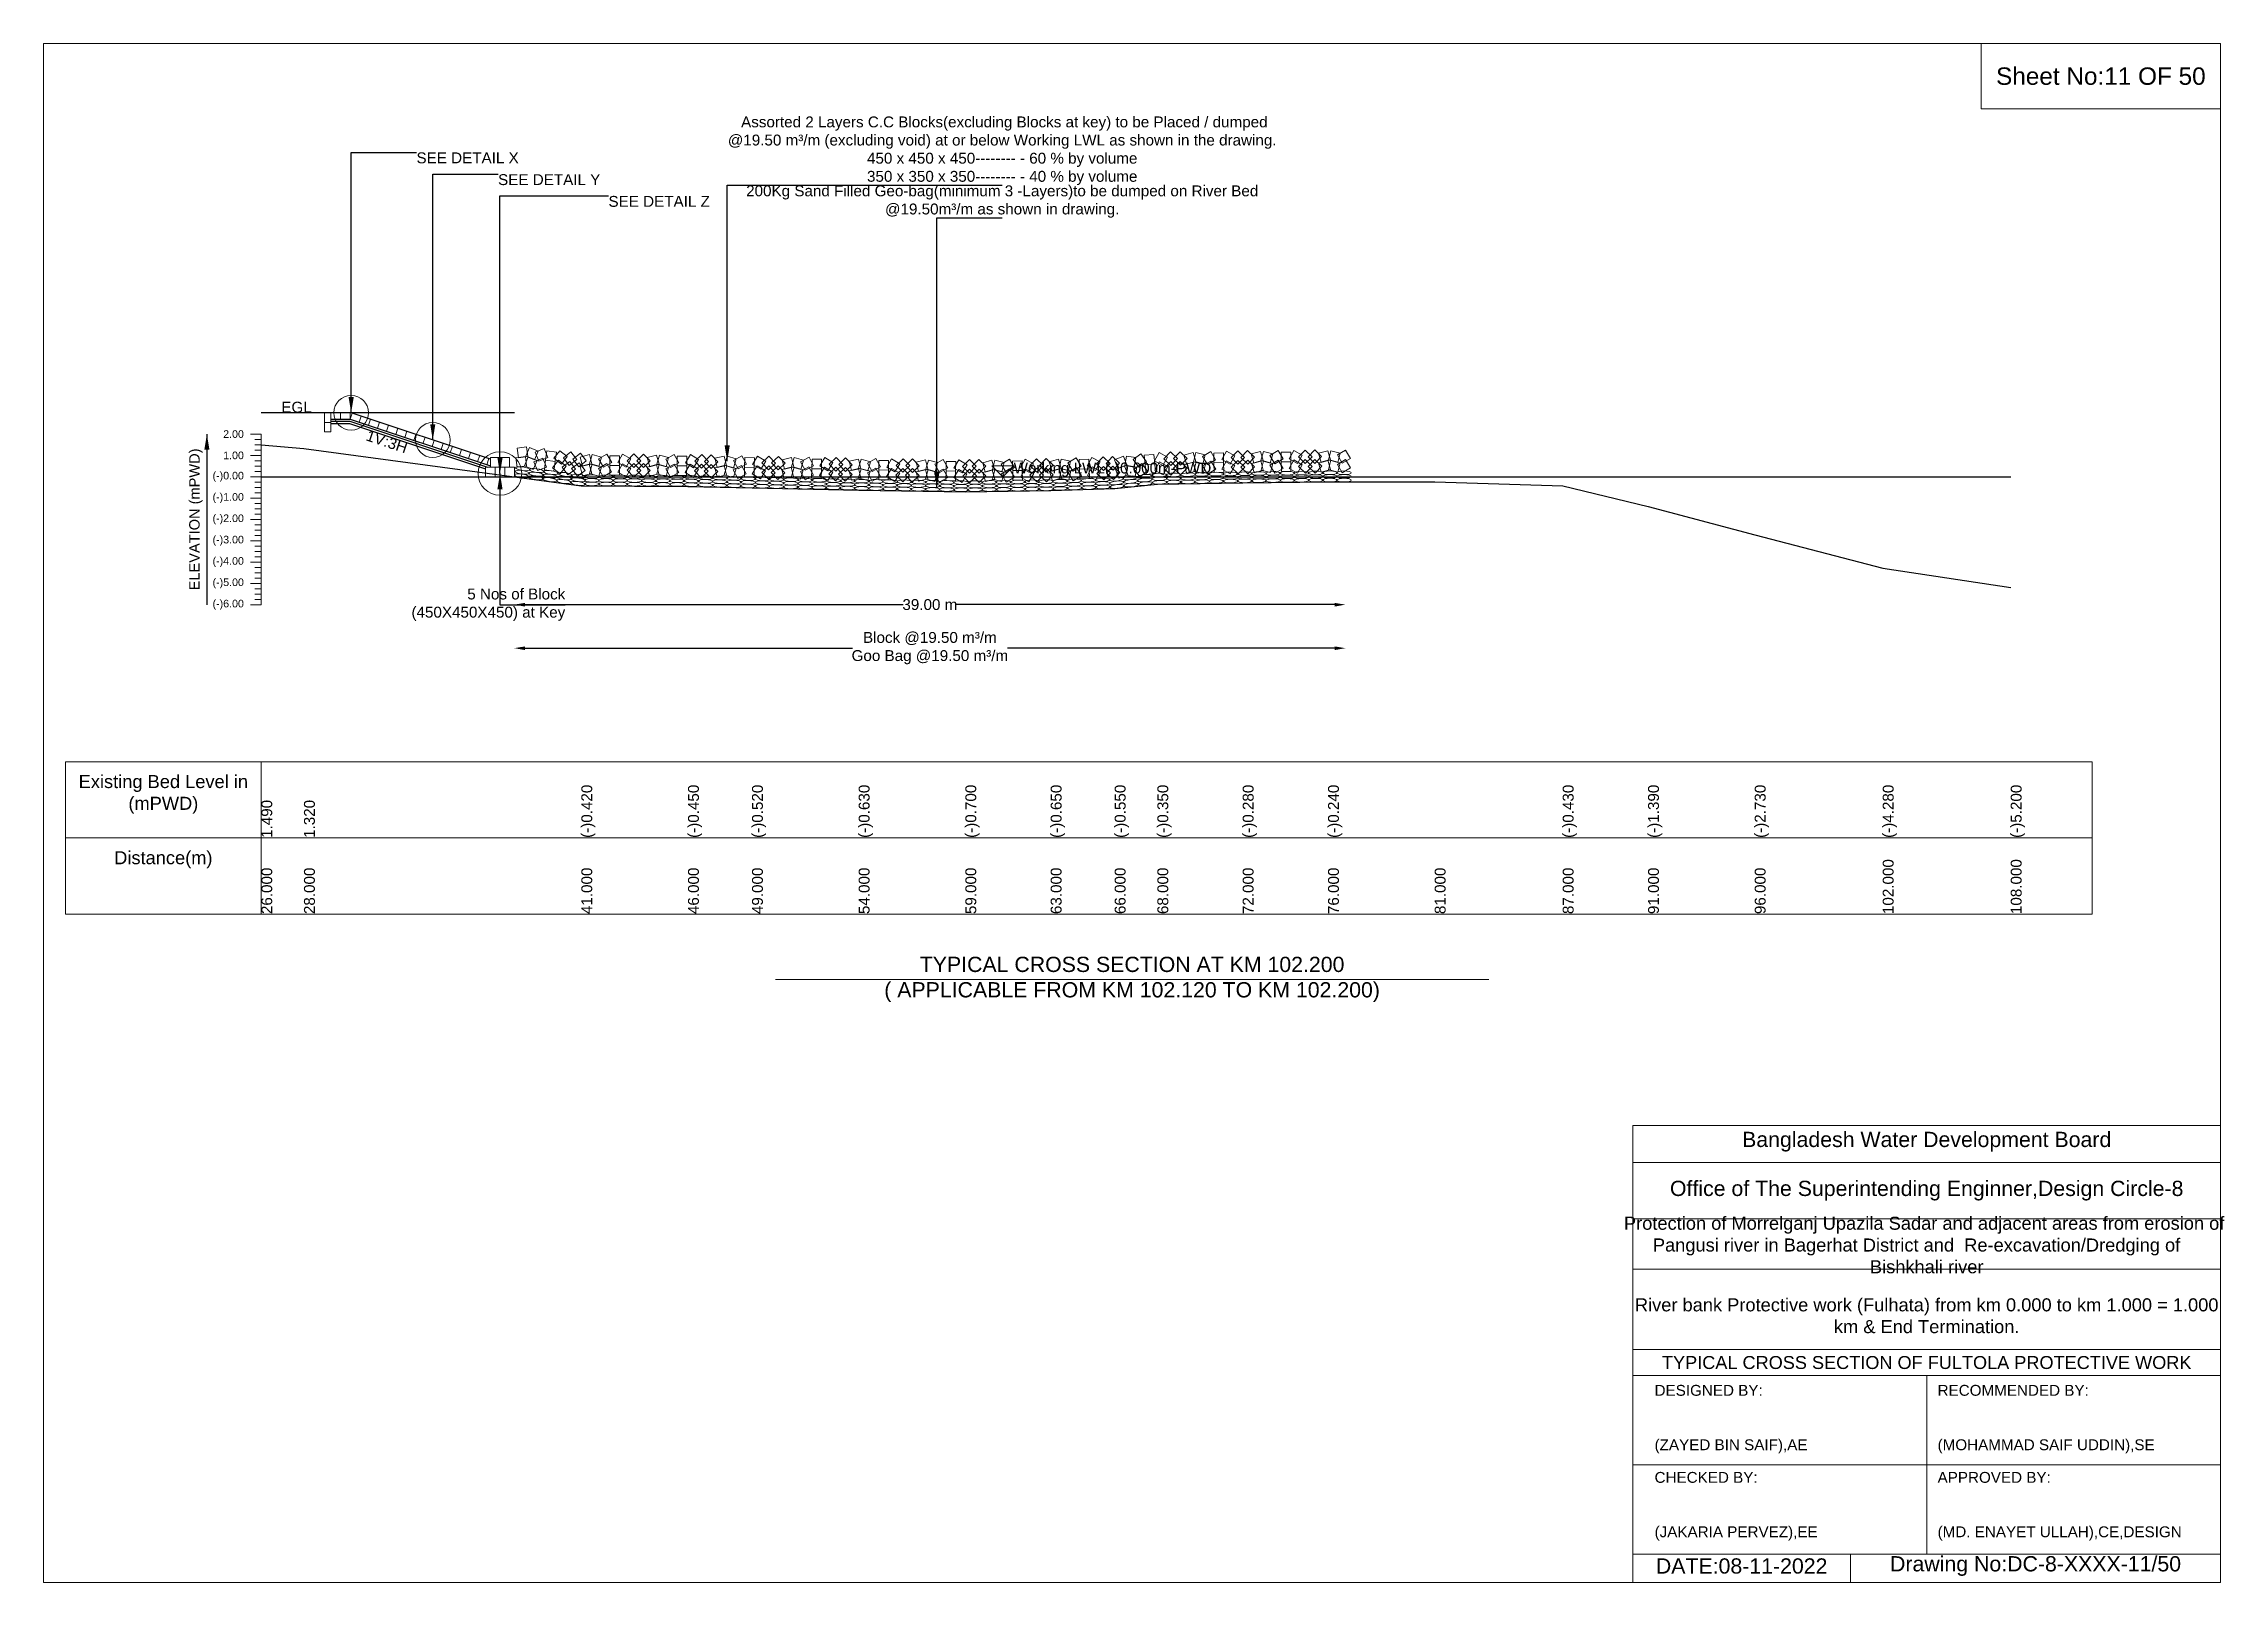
# Model space of a CAD drawing. Header units: inches. Extents: x 89000 to 305017, y -7071 to 0.
# Drawn here: x 250000 to 260017, y -7071 to 0 of the extents above; entities that cross this region are included whole.
import ezdxf

# ---------------------------------------------------------------- set-up
doc = ezdxf.new("R2010")
doc.units = ezdxf.units.IN
doc.header["$LTSCALE"] = 7
doc.header["$MEASUREMENT"] = 0
for name, color, linetype, lineweight in [('Cross section Data Border', 7, 'Continuous', 9), ('Cross Section Labels', 7, 'Continuous', 9), ('Existing_Bed_Level for Xsection', 7, 'Continuous', 25), ('Long Section Labels', 7, 'Continuous', 9)]:
    doc.layers.add(name, color=color, linetype=linetype, lineweight=lineweight)
doc.styles.get("Standard").update_dxf_attribs({"font": 'arial.ttf'})
doc.dimstyles.new('Appron Lebeling Style', dxfattribs={"dimtxt": 50, "dimasz": 50, "dimexe": 0.18, "dimexo": 0.0625, "dimgap": 0.09, "dimtad": 0, "dimtih": 1, "dimtoh": 1, "dimdec": 4, "dimzin": 0, "dimdsep": 46, "dimtxsty": 'Standard', "dimcen": 0.09, "dimse1": 1, "dimse2": 1, "dimadec": 0, "dimazin": 0, "dimtfac": 1, "dimtdec": 4, "dimtofl": 0, "dimtmove": 0, "dimatfit": 3, "dimfxl": 1, "dimtolj": 1, "dimtzin": 0, "dimarcsym": 0})
doc.dimstyles.get("Standard").update_dxf_attribs({"dimtxt": 0.18, "dimasz": 0.18, "dimexe": 0.18, "dimexo": 0.0625, "dimgap": 0.09, "dimtad": 0, "dimtih": 1, "dimtoh": 1, "dimdec": 4, "dimzin": 0, "dimdsep": 46, "dimtxsty": 'Standard', "dimcen": 0.09, "dimadec": 0, "dimazin": 0, "dimtfac": 1, "dimtdec": 4, "dimtofl": 0, "dimtmove": 0, "dimatfit": 3, "dimfxl": 1, "dimtolj": 1, "dimtzin": 0, "dimarcsym": 0})

msp = doc.modelspace()

# ---------------------------------------------------------------- texts
at = {"layer": 'Cross section Data Border', "char_height": 60, "width": 800, "attachment_point": 5}
for s, insert in [('Existing Bed Level in (mPWD)', (250550, -3450)), ('Distance(m)', (250550, -3750))]:
    msp.add_mtext(s, dxfattribs=dict(at, insert=insert))
at = {"layer": 'Cross Section Labels'}
for s, insert, char_height, attachment_point in [('Sheet No:11 OF 50', (259450, -150), 80, 5), (' Assorted 2 Layers C.C Blocks(excluding Blocks at key) to be Placed / dumped^J@19.50 m³/m (excluding void) at or below Working LWL as shown in the drawing.^J450 x 450 x 450-------- - 60 % by volume^J350 x 350 x 350-------- - 40 % by volume', (254403.34051, -650), 50, 8), ('SEE DETAIL X', (251712.78276, -500), 50, 1), ('SEE DETAIL Y', (252087.63276, -600), 50, 1), ('SEE DETAIL Z', (252594.78276, -700), 50, 1), ('200Kg Sand Filled Geo-bag(minimum 3 -Layers)to be dumped on River Bed^J@19.50m³/m as shown in drawing.', (254403.34051, -800), 50, 8), ('EGL', (251231.6118, -1696.4), 50, 9), ('Working LWL(-)0.000m-PWD', (254455.68276, -1990.4), 50, 7), ('5 Nos of Block ^J(450X450X450) at Key', (252396.33276, -2578.4), 50, 6), ('TYPICAL CROSS SECTION AT KM 102.200^J( APPLICABLE FROM KM 102.120 TO KM 102.200)', (255000, -4300), 70, 5), ('Bangladesh Water Development Board', (258650, -5046), 70, 5), ('Office of The Superintending Enginner,Design Circle-8', (258650, -5271), 70, 5)]:
    msp.add_mtext(s, dxfattribs=dict(at, insert=insert, char_height=char_height, attachment_point=attachment_point))
at = {"layer": 'Cross Section Labels', "insert": (251584.7126, -1805.36048), "char_height": 50, "attachment_point": 2, "rotation": 341.565051177}
msp.add_mtext('1V:3H', dxfattribs=at)
at = {"layer": 'Cross Section Labels'}
for s, insert, char_height, width, attachment_point in [('Protection of Morrelganj Upazila Sadar and adjacent areas from erosion of  Pangusi river in Bagerhat District and  Re-excavation/Dredging of     Bishkhali river', (258650, -5521), 60, 2800, 5), ('River bank Protective work (Fulhata) from km 0.000 to km 1.000 = 1.000 km & End Termination.', (258650, -5846), 60, 2700, 5), ('TYPICAL CROSS SECTION OF FULTOLA PROTECTIVE WORK', (258650, -6061), 59.5765532, 2800, 5), ('DESIGNED BY:^J^J^J(ZAYED BIN SAIF),AE', (257400, -6321), 50, 1400, 4), ('RECOMMENDED BY:^J^J^J(MOHAMMAD SAIF UDDIN),SE', (258700, -6321), 50, 1400, 4), ('CHECKED BY:^J^J^J(JAKARIA PERVEZ),EE', (257400, -6721), 50, 1400, 4), ('APPROVED BY:^J^J^J(MD. ENAYET ULLAH),CE,DESIGN', (258700, -6721), 50, 1400, 4), ('DATE:08-11-2022', (257800, -6996), 70, 1400, 5), ('Drawing No:DC-8-XXXX-11/50', (259150, -6996), 70, 2200, 5)]:
    msp.add_mtext(s, dxfattribs=dict(at, insert=insert, char_height=char_height, width=width, attachment_point=attachment_point))
at = {"layer": 'Long Section Labels', "char_height": 35, "attachment_point": 6}
for s, insert in [('2.00', (250920, -1794.4)), ('1.00', (250920, -1892.4)), ('(-)0.00', (250920, -1990.4)), ('(-)1.00', (250920, -2088.4)), ('(-)2.00', (250920, -2186.4)), ('(-)3.00', (250920, -2284.4)), ('(-)4.00', (250920, -2382.4)), ('(-)5.00', (250920, -2480.4)), ('(-)6.00', (250920, -2578.4))]:
    msp.add_mtext(s, dxfattribs=dict(at, insert=insert))
at = {"layer": 'Long Section Labels', "rotation": 90}
for s, insert, char_height, attachment_point in [('ELEVATION (mPWD)', (250700, -2186.4), 48, 5), ('1.490', (251000, -3650), 50, 1), ('1.320', (251196, -3650), 50, 1), ('(-)0.420', (252470, -3650), 50, 1), ('(-)0.450', (252960, -3650), 50, 1), ('(-)0.520', (253254, -3650), 50, 1), ('(-)0.630', (253744, -3650), 50, 1), ('(-)0.700', (254234, -3650), 50, 1), ('(-)0.650', (254626, -3650), 50, 1), ('(-)0.550', (254920, -3650), 50, 1), ('(-)0.350', (255116, -3650), 50, 1), ('(-)0.280', (255508, -3650), 50, 1), ('(-)0.240', (255900, -3650), 50, 1), ('(-)0.240', (255900, -3650), 50, 1), ('(-)0.430', (256978, -3650), 50, 1), ('(-)1.390', (257370, -3650), 50, 1), ('(-)2.730', (257860, -3650), 50, 1), ('(-)4.280', (258448, -3650), 50, 1), ('(-)5.200', (259036, -3650), 50, 1), ('26.000', (251000, -4000), 50, 1), ('28.000', (251196, -4000), 50, 1), ('41.000', (252470, -4000), 50, 1), ('46.000', (252960, -4000), 50, 1), ('49.000', (253254, -4000), 50, 1), ('54.000', (253744, -4000), 50, 1), ('59.000', (254234, -4000), 50, 1), ('63.000', (254626, -4000), 50, 1), ('66.000', (254920, -4000), 50, 1), ('68.000', (255116, -4000), 50, 1), ('72.000', (255508, -4000), 50, 1), ('76.000', (255900, -4000), 50, 1), ('81.000', (256390, -4000), 50, 1), ('87.000', (256978, -4000), 50, 1), ('91.000', (257370, -4000), 50, 1), ('96.000', (257860, -4000), 50, 1), ('102.000', (258448, -4000), 50, 1), ('108.000', (259036, -4000), 50, 1)]:
    msp.add_mtext(s, dxfattribs=dict(at, insert=insert, char_height=char_height, attachment_point=attachment_point))

# ---------------------------------------------------------------- blocks, each defined once
blk = doc.blocks.new('*D35')
at = {"layer": 'Cross Section Labels', "color": 0, "lineweight": -2, "transparency": 16777216}
for p, q in [((252212, -2578), (253949, -2578)), ((255930, -2578), (254194, -2578))]:
    blk.add_line(p, q, dxfattribs=at)
at = {"layer": 'Cross Section Labels', "color": 0, "transparency": 16777216}
for points in [[(252212, -2570), (252212, -2587), (252162, -2578)], [(255930, -2570), (255930, -2587), (255980, -2578)]]:
    blk.add_solid(points, dxfattribs=at)
at = {"layer": 'Defpoints', "color": 0, "transparency": 16777216}
for p in [(252162, -1990), (255980, -2014), (255980, -2578)]:
    blk.add_point(p, dxfattribs=at)
at = {"layer": 'Cross Section Labels', "color": 0, "transparency": 16777216, "insert": (254071, -2578), "char_height": 50, "attachment_point": 5}
blk.add_mtext('\\A1;39.00 m', dxfattribs=at)
blk = doc.blocks.new('*D36')
at = {"layer": 'Cross Section Labels', "color": 0, "lineweight": -2, "transparency": 16777216}
for p, q in [((252212, -2778), (253716, -2778)), ((255930, -2778), (254427, -2778))]:
    blk.add_line(p, q, dxfattribs=at)
at = {"layer": 'Cross Section Labels', "color": 0, "transparency": 16777216}
for points in [[(252212, -2770), (252212, -2787), (252162, -2778)], [(255930, -2770), (255930, -2787), (255980, -2778)]]:
    blk.add_solid(points, dxfattribs=at)
at = {"layer": 'Defpoints', "color": 0, "transparency": 16777216}
for p in [(252162, -1990), (255980, -2014), (255980, -2778)]:
    blk.add_point(p, dxfattribs=at)
at = {"layer": 'Cross Section Labels', "color": 0, "transparency": 16777216, "insert": (254071, -2778), "char_height": 50, "attachment_point": 5}
blk.add_mtext('\\A1;Block @19.50 m³/m ^JGoo Bag @19.50 m³/m ', dxfattribs=at)

# ---------------------------------------------------------------- dimensions: what is measured, and where the dimension line sits
at = {"layer": 'Cross Section Labels'}
for base, text, picture, middle in [((255980.23391, -2578.4), '39.00 m', '*D35', (254071.35834, -2578.4)), ((255980.23391, -2778.4), 'Block @19.50 m³/m ^JGoo Bag @19.50 m³/m ', '*D36', (254071.35834, -2778.4))]:
    dim = msp.add_linear_dim(base=base, p1=(252162.48276, -1990.4), p2=(255980.23391, -2013.92), text=text, dimstyle='Appron Lebeling Style', dxfattribs=at)
    dim.commit()
    dim.dimension.update_dxf_attribs({"geometry": picture, "text_midpoint": middle})

# ---------------------------------------------------------------- linework, layer by layer
at = {"layer": 'Cross section Data Border'}
msp.add_lwpolyline([(250100, -3300), (259409.59598, -3300), (259409.59598, -4000), (250100, -4000)], close=True, dxfattribs=at)
for points in [[(251000, -3300), (251000, -4000)], [(250100, -3650), (259409.59598, -3650)]]:
    msp.add_lwpolyline(points, dxfattribs=at)
at = {"layer": 'Cross Section Labels'}
for points in [[(250000, 0), (260000, 0), (260000, -7071), (250000, -7071)], [(258900, 0), (260000, 0), (260000, -300), (258900, -300)], [(254405.68276, -1990.4), (254455.68276, -1940.4), (254355.68276, -1940.4)]]:
    msp.add_lwpolyline(points, close=True, dxfattribs=at)
for points in [[(253362, -4300), (255000, -4300), (256638, -4300)], [(257300, -7071), (257300, -4971), (260000, -4971)], [(257300, -5141), (260000, -5141)], [(257300, -5401), (260000, -5401)], [(257300, -5631), (260000, -5631)], [(257300, -6001), (260000, -6001)], [(257300, -6121), (260000, -6121)], [(258650, -6121), (258650, -6941)], [(257300, -6531), (260000, -6531)], [(257300, -6941), (260000, -6941)], [(258300, -6941), (258300, -7071)]]:
    msp.add_lwpolyline(points, dxfattribs=at)
for centre, radius in [((251412.78276, -1696.4), 80), ((251787.63276, -1821.35), 80), ((252096.33276, -1975.7), 100)]:
    msp.add_circle(centre, radius, dxfattribs=at)
at = {"layer": 'Existing_Bed_Level for Xsection'}
for points in [[(252162.48276, -1696.4), (251000, -1696.4)], [(252052.23276, -1909.55), (251417.30889, -1697.90871), (251412.78276, -1696.4), (251408.0118, -1696.4), (251319.8118, -1696.4)], [(251319.8118, -1725.8), (251408.0118, -1725.8), (252052.23276, -1940.54032)], [(251319.8118, -1735.6), (251406.42147, -1735.6), (252038.52147, -1946.3)], [(251319.8118, -1745.4), (251404.83115, -1745.4), (252030.18276, -1953.85054)], [(251000, -1844.38), (251196, -1861.04), (252470, -2031.56), (252960, -2034.5), (253254, -2041.36), (253744, -2052.14), (254234, -2059), (254626, -2054.1), (254920, -2044.3), (255116, -2024.7), (255508, -2017.84), (255900, -2013.92), (256390, -2013.92), (256978, -2032.54), (257370, -2126.62), (257860, -2257.94), (258448, -2409.84), (259036, -2500)], [(251000, -1990.4), (259036, -1990.4)]]:
    msp.add_lwpolyline(points, dxfattribs=at)
at = {"layer": 'Long Section Labels'}
for points in [[(251319.8118, -1696.4), (251290.4118, -1696.4), (251290.4118, -1740.5), (251319.8118, -1740.5)], [(251363.9118, -1696.4), (251319.8118, -1696.4), (251319.8118, -1725.8), (251363.9118, -1725.8)], [(251408.0118, -1696.4), (251363.9118, -1696.4), (251363.9118, -1725.8), (251408.0118, -1725.8)], [(251459.14583, -1711.85436), (251417.30889, -1697.90871), (251408.0118, -1725.8), (251449.84873, -1739.74564)], [(251319.8118, -1740.5), (251290.4118, -1740.5), (251290.4118, -1784.6), (251319.8118, -1784.6)], [(251500.98276, -1725.8), (251459.14583, -1711.85436), (251449.84873, -1739.74564), (251491.68566, -1753.69129)], [(251542.81969, -1739.74564), (251500.98276, -1725.8), (251491.68566, -1753.69129), (251533.5226, -1767.63693)], [(251584.65663, -1753.69129), (251542.81969, -1739.74564), (251533.5226, -1767.63693), (251575.35953, -1781.58258)], [(251626.49356, -1767.63693), (251584.65663, -1753.69129), (251575.35953, -1781.58258), (251617.19646, -1795.52822)], [(251668.33049, -1781.58258), (251626.49356, -1767.63693), (251617.19646, -1795.52822), (251659.0334, -1809.47387)], [(251710.16743, -1795.52822), (251668.33049, -1781.58258), (251659.0334, -1809.47387), (251700.87033, -1823.41951)], [(251752.00436, -1809.47387), (251710.16743, -1795.52822), (251700.87033, -1823.41951), (251742.70726, -1837.36516)], [(251793.84129, -1823.41951), (251752.00436, -1809.47387), (251742.70726, -1837.36516), (251784.5442, -1851.3108)], [(251835.67823, -1837.36516), (251793.84129, -1823.41951), (251784.5442, -1851.3108), (251826.38113, -1865.25644)], [(251877.51516, -1851.3108), (251835.67823, -1837.36516), (251826.38113, -1865.25644), (251868.21806, -1879.20209)], [(251919.35209, -1865.25644), (251877.51516, -1851.3108), (251868.21806, -1879.20209), (251910.055, -1893.14773)], [(251961.18903, -1879.20209), (251919.35209, -1865.25644), (251910.055, -1893.14773), (251951.89193, -1907.09338)], [(252003.02596, -1893.14773), (251961.18903, -1879.20209), (251951.89193, -1907.09338), (251993.72886, -1921.03902)], [(252044.86289, -1907.09338), (252003.02596, -1893.14773), (251993.72886, -1921.03902), (252035.5658, -1934.98467)], [(252096.33276, -1902.2), (252052.23276, -1902.2), (252052.23276, -1946.3), (252096.33276, -1946.3)], [(252140.43276, -1902.2), (252096.33276, -1902.2), (252096.33276, -1946.3), (252140.43276, -1946.3)], [(252212.92517, -1897.22958), (252169.19129, -1902.90029), (252174.862, -1946.63418), (252218.59589, -1940.96347)], [(252218.77562, -1853.51937), (252175.04173, -1859.19009), (252180.71244, -1902.92397), (252224.44633, -1897.25326)], [(252266.44155, -1915.91687), (252225.73834, -1898.94457), (252208.76604, -1939.64778), (252249.46925, -1956.62008)], [(252272.29199, -1872.20666), (252231.58878, -1855.23436), (252214.61649, -1895.93757), (252255.3197, -1912.90987)], [(252299.17713, -1861.14583), (252258.38771, -1877.90988), (252275.15176, -1918.69929), (252315.94118, -1901.93524)], [(252355.65498, -1876.84312), (252311.94477, -1870.99268), (252306.09433, -1914.70289), (252349.80454, -1920.55333)], [(252405.50779, -1897.60133), (252370.56275, -1870.70052), (252343.66193, -1905.64556), (252378.60698, -1932.54638)], [(252422.44427, -1876.56775), (252387.38894, -1903.3247), (252414.14588, -1938.38002), (252449.20121, -1911.62308)], [(252492.91471, -1917.44891), (252466.12986, -1882.4149), (252431.09585, -1909.19975), (252457.8807, -1944.23376)], [(252506.93489, -1888.64028), (252464.27208, -1899.80698), (252475.43878, -1942.46978), (252518.10158, -1931.30309)], [(252562.38782, -1900.39567), (252519.86208, -1888.71784), (252508.18426, -1931.24358), (252550.70999, -1942.92141)], [(252587.65469, -1886.01727), (252549.3183, -1907.81478), (252571.1158, -1946.15117), (252609.45219, -1924.35366)], [(252645.66635, -1894.43151), (252601.56714, -1894.16692), (252601.30255, -1938.26612), (252645.40176, -1938.53072)], [(252697.74767, -1908.70536), (252659.6756, -1886.4494), (252637.41964, -1924.52147), (252675.49171, -1946.77742)], [(252711.88237, -1885.69524), (252680.50009, -1916.67849), (252711.48335, -1948.06078), (252742.86563, -1917.07752)], [(252786.96499, -1917.31728), (252755.95675, -1885.95968), (252724.59915, -1916.96792), (252755.60739, -1948.32552)], [(252815.62933, -1890.49245), (252772.96652, -1901.65914), (252784.13322, -1944.32195), (252826.79602, -1933.15525)], [(252871.08226, -1902.24784), (252828.55652, -1890.57001), (252816.8787, -1933.09575), (252859.40444, -1944.77357)], [(252896.34913, -1887.86944), (252858.01274, -1909.66695), (252879.81025, -1948.00334), (252918.14663, -1926.20583)], [(252954.36079, -1896.28368), (252910.26159, -1896.01908), (252909.99699, -1940.11829), (252954.0962, -1940.38288)], [(253008.58285, -1911.38089), (252970.90216, -1888.46856), (252947.98982, -1926.14925), (252985.67051, -1949.06159)], [(253023.11416, -1888.61916), (252991.1997, -1919.05396), (253021.63451, -1950.96842), (253053.54897, -1920.53362)], [(253097.63755, -1921.53751), (253067.17734, -1889.6473), (253035.28712, -1920.10751), (253065.74733, -1951.99772)], [(253126.76241, -1895.21341), (253083.91251, -1905.63915), (253094.33826, -1948.48905), (253137.18816, -1938.06331)], [(253182.00332, -1907.92794), (253139.68632, -1895.51497), (253127.27335, -1937.83196), (253169.59035, -1950.24494)], [(253207.51554, -1893.98953), (253168.8072, -1915.11946), (253189.93713, -1953.82781), (253228.64547, -1932.69788)], [(253265.37269, -1903.40775), (253221.28469, -1902.37903), (253220.25597, -1946.46703), (253264.34397, -1947.49575)], [(253317.03518, -1918.49782), (253279.32398, -1895.63572), (253256.46188, -1933.34691), (253294.17307, -1956.20902)], [(253331.53614, -1895.71674), (253299.66227, -1926.19405), (253330.13958, -1958.06792), (253362.01345, -1927.59061)], [(253406.10333, -1928.53575), (253375.60064, -1896.68616), (253343.75105, -1927.18884), (253374.25373, -1959.03843)], [(253435.19309, -1902.17286), (253392.35712, -1912.6557), (253402.83996, -1955.49167), (253445.67592, -1945.00883)], [(253490.45089, -1914.81376), (253448.11739, -1902.4572), (253435.76082, -1944.7907), (253478.09432, -1957.14726)], [(253515.94451, -1900.84137), (253477.26436, -1922.02286), (253498.44585, -1960.70302), (253537.12601, -1939.52152)], [(253625.6605, -1925.28758), (253587.9493, -1902.42548), (253565.0872, -1940.13667), (253602.79839, -1962.99877)], [(253640.16146, -1902.5065), (253608.28759, -1932.98381), (253638.7649, -1964.85768), (253670.63877, -1934.38037)], [(254853.3535, -1922.23366), (254814.43596, -1901.49155), (254793.69385, -1940.40909), (254832.61139, -1961.1512)], [(254866.57274, -1898.68568), (254836.43269, -1930.87866), (254868.62566, -1961.01871), (254898.76571, -1928.82573)], [(254942.8404, -1927.33173), (254910.62344, -1897.21733), (254880.50904, -1929.43429), (254912.726, -1959.54869)], [(254960.71046, -1896.37629), (254919.46339, -1911.98043), (254935.06753, -1953.2275), (254976.3146, -1937.62336)], [(255017.09396, -1902.21737), (254973.57373, -1895.08996), (254966.44632, -1938.61019), (255009.96654, -1945.7376)], [(255040.70337, -1885.25423), (255004.87984, -1910.97357), (255030.59918, -1946.7971), (255066.42271, -1921.07776)], [(255099.27893, -1887.50293), (255055.39779, -1891.89104), (255059.7859, -1935.77218), (255103.66704, -1931.38407)], [(255162.99853, -1899.63961), (255124.41404, -1878.28434), (255103.05877, -1916.86882), (255141.64326, -1938.2241)], [(255176.58869, -1876.30374), (255145.94305, -1908.0158), (255177.65511, -1938.66144), (255208.30075, -1906.94937)], [(255252.39356, -1906.15291), (255220.65711, -1875.53254), (255190.03673, -1907.26899), (255221.77319, -1937.88937)], [(255280.41972, -1878.66199), (255238.03106, -1890.828), (255250.19708, -1933.21666), (255292.58573, -1921.05064)], [(255336.13354, -1889.11121), (255293.34516, -1878.43579), (255282.66975, -1921.22417), (255325.45813, -1931.89959)], [(255361.0556, -1874.14311), (255323.24195, -1896.83535), (255345.93419, -1934.649), (255383.74784, -1911.95676)], [(255419.24895, -1881.19199), (255375.1557, -1881.96362), (255375.92733, -1926.05687), (255420.02058, -1925.28523)], [(255471.65127, -1894.23819), (255433.06679, -1872.88292), (255411.71151, -1911.4674), (255450.296, -1932.82267)], [(255485.24143, -1870.90231), (255454.59579, -1902.61437), (255486.30785, -1933.26001), (255516.95349, -1901.54795)], [(255561.9228, -1901.15255), (255530.41684, -1870.29506), (255499.55935, -1901.80102), (255531.06531, -1932.65851)], [(255590.1543, -1873.87255), (255547.67561, -1885.72037), (255559.52344, -1928.19906), (255602.00213, -1916.35124)], [(255645.78821, -1884.73925), (255603.08108, -1873.74328), (255592.08512, -1916.45041), (255634.79225, -1927.44637)], [(255670.82181, -1869.95845), (255632.83906, -1892.3665), (255655.24712, -1930.34925), (255693.22986, -1907.94119)], [(255728.96066, -1877.44348), (255684.86287, -1877.88446), (255685.30385, -1921.98226), (255729.40164, -1921.54128)], [(255781.26368, -1890.88226), (255742.84042, -1869.23826), (255721.19642, -1907.66153), (255759.61969, -1929.30552)], [(255795.02844, -1867.64894), (255764.14587, -1899.13032), (255795.62725, -1930.01289), (255826.50982, -1898.53151)], [(255870.60736, -1898.0657), (255839.10141, -1867.20821), (255808.24392, -1898.71417), (255839.74988, -1929.57166)], [(255898.83887, -1870.7857), (255856.36018, -1882.63353), (255868.208, -1925.11222), (255910.68669, -1913.26439)], [(255955.79266, -1882.20371), (255913.19763, -1870.78125), (255901.77516, -1913.37629), (255944.3702, -1924.79875)], [(255980.97281, -1867.67398), (255942.76789, -1889.70111), (255964.79502, -1927.90602), (256002.99993, -1905.87889)], [(252074.28276, -1946.3), (252030.18276, -1946.3), (252030.18276, -1990.4), (252074.28276, -1990.4)], [(252118.38276, -1946.3), (252074.28276, -1946.3), (252074.28276, -1990.4), (252118.38276, -1990.4)], [(252162.48276, -1946.3), (252118.38276, -1946.3), (252118.38276, -1990.4), (252162.48276, -1990.4)], [(252293.32669, -1904.85603), (252252.53727, -1921.62008), (252269.30132, -1962.4095), (252310.09074, -1945.64545)], [(252349.80454, -1920.55333), (252306.09433, -1914.70289), (252300.24389, -1958.41309), (252343.95409, -1964.26354)], [(252399.65735, -1941.31154), (252364.71231, -1914.41072), (252337.81149, -1949.35577), (252372.75653, -1976.25658)], [(252416.59382, -1920.27796), (252381.53849, -1947.0349), (252408.29543, -1982.09023), (252443.35076, -1955.33329)], [(252487.06427, -1961.15912), (252460.27942, -1926.12511), (252425.24541, -1952.90996), (252452.03026, -1987.94397)], [(252506.67029, -1932.73949), (252464.00749, -1943.90618), (252475.17418, -1986.56899), (252517.83699, -1975.40229)], [(252562.12322, -1944.49488), (252519.59749, -1932.81705), (252507.91966, -1975.34279), (252550.4454, -1987.02061)], [(252587.39009, -1930.11648), (252549.0537, -1951.91399), (252570.85121, -1990.25037), (252609.1876, -1968.45287)], [(252645.40176, -1938.53072), (252601.30255, -1938.26612), (252601.03795, -1982.36533), (252645.13716, -1982.62992)], [(252697.48307, -1952.80456), (252659.411, -1930.54861), (252637.15505, -1968.62067), (252675.22712, -1990.87663)], [(252711.61778, -1929.79444), (252680.2355, -1960.7777), (252711.21875, -1992.15998), (252742.60104, -1961.17673)], [(252786.70039, -1961.41649), (252755.69215, -1930.05889), (252724.33455, -1961.06713), (252755.34279, -1992.42473)], [(252815.36473, -1934.59165), (252772.70193, -1945.75835), (252783.86862, -1988.42115), (252826.53143, -1977.25446)], [(252870.81767, -1946.34704), (252828.29193, -1934.66922), (252816.6141, -1977.19496), (252859.13984, -1988.87278)], [(252896.08453, -1931.96865), (252857.74814, -1953.76615), (252879.54565, -1992.10254), (252917.88204, -1970.30504)], [(252954.0962, -1940.38288), (252909.99699, -1940.11829), (252909.7324, -1984.21749), (252953.8316, -1984.48209)], [(253007.55413, -1955.46889), (252969.87344, -1932.55656), (252946.9611, -1970.23725), (252984.64179, -1993.14959)], [(253022.08544, -1932.70716), (252990.17098, -1963.14196), (253020.60579, -1995.05642), (253052.52025, -1964.62162)], [(253096.60883, -1965.62551), (253066.14862, -1933.7353), (253034.2584, -1964.19551), (253064.71861, -1996.08572)], [(253125.73369, -1939.30141), (253082.88379, -1949.72715), (253093.30954, -1992.57705), (253136.15944, -1982.15131)], [(253180.9746, -1952.01594), (253138.6576, -1939.60297), (253126.24463, -1981.91996), (253168.56163, -1994.33294)], [(253206.48682, -1938.07753), (253167.77848, -1959.20746), (253188.90841, -1997.91581), (253227.61675, -1976.78588)], [(253264.34397, -1947.49575), (253220.25597, -1946.46703), (253219.22725, -1990.55503), (253263.31525, -1991.58375)], [(253316.06521, -1962.58715), (253278.35402, -1939.72505), (253255.49191, -1977.43624), (253293.20311, -2000.29835)], [(253330.56617, -1939.80607), (253298.6923, -1970.28338), (253329.16961, -2002.15725), (253361.04348, -1971.67995)], [(253405.13336, -1972.62509), (253374.63068, -1940.77549), (253342.78109, -1971.27817), (253373.28377, -2003.12777)], [(253434.22312, -1946.26219), (253391.38715, -1956.74503), (253401.86999, -1999.581), (253444.70596, -1989.09816)], [(253489.48092, -1958.90309), (253447.14742, -1946.54653), (253434.79085, -1988.88003), (253477.12435, -2001.23659)], [(253514.97455, -1944.9307), (253476.29439, -1966.1122), (253497.47589, -2004.79235), (253536.15604, -1983.61086)], [(253572.8442, -1954.27181), (253528.75487, -1953.30184), (253527.7849, -1997.39117), (253571.87423, -1998.36114)], [(253573.81416, -1910.18248), (253529.72483, -1909.21251), (253528.75487, -1953.30184), (253572.8442, -1954.27181)], [(253624.69053, -1969.37691), (253586.97934, -1946.51481), (253564.11723, -1984.226), (253601.82843, -2007.08811)], [(253639.1915, -1946.59583), (253607.31762, -1977.07314), (253637.79493, -2008.94701), (253669.6688, -1978.4697)], [(253713.75868, -1979.41484), (253683.256, -1947.56525), (253651.40641, -1978.06793), (253681.90909, -2009.91752)], [(253714.72865, -1935.32551), (253684.22597, -1903.47592), (253652.37637, -1933.9786), (253682.87905, -1965.82819)], [(253742.84844, -1953.05195), (253700.01247, -1963.53479), (253710.49531, -2006.37075), (253753.33128, -1995.88792)], [(253743.81841, -1908.96262), (253700.98244, -1919.44546), (253711.46528, -1962.28142), (253754.30125, -1951.79859)], [(253797.41317, -1965.26291), (253754.9822, -1953.24529), (253742.96459, -1995.67626), (253785.39555, -2007.69388)], [(253798.03051, -1921.16723), (253755.59954, -1909.14961), (253743.58193, -1951.58058), (253786.01289, -1963.5982)], [(253822.79424, -1951.08709), (253784.28472, -1972.57724), (253805.77487, -2011.08676), (253844.28439, -1989.59661)], [(253823.41158, -1906.99141), (253784.90206, -1928.48156), (253806.39221, -1966.99108), (253844.90173, -1945.50093)], [(253880.73674, -1959.9651), (253836.64107, -1959.34776), (253836.02373, -2003.44343), (253880.11941, -2004.06077)], [(253881.35408, -1915.86942), (253837.25841, -1915.25208), (253836.64107, -1959.34776), (253880.73674, -1959.9651)], [(253932.70222, -1974.65509), (253894.8094, -1952.0953), (253872.24961, -1989.98812), (253910.14243, -2012.54791)], [(253933.31956, -1930.55941), (253895.42674, -1907.99962), (253872.86695, -1945.89244), (253910.75977, -1968.45223)], [(253947.02053, -1951.75877), (253915.39142, -1982.49), (253946.12265, -2014.11912), (253977.75177, -1983.38788)], [(253947.63787, -1907.66309), (253916.00876, -1938.39433), (253946.73999, -1970.02344), (253978.36911, -1939.2922)], [(254021.8478, -1983.98039), (253991.09138, -1952.37576), (253959.48675, -1983.13217), (253990.24316, -2014.73681)], [(254022.46514, -1939.88471), (253991.70872, -1908.28008), (253960.10409, -1939.03649), (253990.8605, -1970.64113)], [(254050.7258, -1957.3857), (254007.97503, -1968.21078), (254018.80011, -2010.96154), (254061.55087, -2000.13647)], [(254051.34314, -1913.29003), (254008.59237, -1924.1151), (254019.41745, -1966.86586), (254062.16821, -1956.04079)], [(254106.08292, -1969.58429), (254063.65196, -1957.56667), (254051.63434, -1999.99764), (254094.0653, -2012.01525)], [(254106.70026, -1925.48861), (254064.2693, -1913.47099), (254052.25168, -1955.90196), (254094.68264, -1967.91958)], [(254131.46399, -1955.40846), (254092.95447, -1976.89862), (254114.44462, -2015.40814), (254152.95415, -1993.91799)], [(254132.08133, -1911.31279), (254093.57181, -1932.80294), (254115.06196, -1971.31246), (254153.57149, -1949.82231)], [(254189.4065, -1964.28647), (254145.31082, -1963.66913), (254144.69348, -2007.76481), (254188.78916, -2008.38215)], [(254190.02384, -1920.19079), (254145.92816, -1919.57345), (254145.31082, -1963.66913), (254189.4065, -1964.28647)], [(254241.37197, -1978.97646), (254203.47915, -1956.41668), (254180.91936, -1994.3095), (254218.81219, -2016.86929)], [(254241.98931, -1934.88078), (254204.09649, -1912.321), (254181.5367, -1950.21382), (254219.42952, -1972.77361)], [(254252.40457, -1911.44503), (254221.60079, -1943.0035), (254253.15926, -1973.80728), (254283.96304, -1942.24881)], [(254252.95577, -1955.54158), (254222.152, -1987.10006), (254253.71047, -2017.90383), (254284.51425, -1986.34536)], [(254328.05928, -1941.67277), (254296.47629, -1910.89413), (254265.69765, -1942.47712), (254297.28065, -1973.25576)], [(254328.61049, -1985.76932), (254297.0275, -1954.99069), (254266.24886, -1986.57368), (254297.83185, -2017.35232)], [(254356.22251, -1914.32228), (254313.77357, -1926.27625), (254325.72754, -1968.7252), (254368.17648, -1956.77123)], [(254356.77372, -1958.41884), (254314.32478, -1970.37281), (254326.27875, -2012.82175), (254368.72769, -2000.86778)], [(254411.88341, -1925.04988), (254369.14893, -1914.1607), (254358.25975, -1956.89518), (254400.99423, -1967.78436)], [(254412.43462, -1969.14644), (254369.70013, -1958.25726), (254358.81096, -2000.99174), (254401.54544, -2011.88092)], [(254436.87998, -1910.20655), (254398.95336, -1932.70948), (254421.45629, -1970.6361), (254459.38291, -1948.13317)], [(254437.43118, -1954.30311), (254399.50457, -1976.80604), (254422.0075, -2014.73265), (254459.93411, -1992.22972)], [(254495.03736, -1917.54624), (254450.94081, -1918.09744), (254451.49202, -1962.194), (254495.58857, -1961.64279)], [(254495.58857, -1961.64279), (254451.49202, -1962.194), (254452.04322, -2006.29056), (254496.13978, -2005.73935)], [(254547.37381, -1930.85423), (254508.89656, -1909.30635), (254487.34868, -1947.7836), (254525.82593, -1969.33148)], [(254547.92502, -1974.95078), (254509.44777, -1953.4029), (254487.89989, -1991.88015), (254526.37714, -2013.42803)], [(254561.08045, -1907.58658), (254530.27667, -1939.14505), (254561.83515, -1969.94883), (254592.63893, -1938.39036)], [(254561.63166, -1951.68313), (254530.82788, -1983.24161), (254562.38635, -2014.04539), (254593.19013, -1982.48691)], [(254636.73517, -1937.81432), (254605.15218, -1907.03568), (254574.37354, -1938.61868), (254605.95653, -1969.39731)], [(254637.28638, -1981.91088), (254605.70338, -1951.13224), (254574.92475, -1982.71523), (254606.50774, -2013.49387)], [(254661.89944, -1909.6851), (254619.70858, -1922.52027), (254632.54375, -1964.71113), (254674.73461, -1951.87596)], [(254663.36862, -1953.76062), (254621.17777, -1966.59579), (254634.01294, -2008.78665), (254676.20379, -1995.95148)], [(254717.77162, -1919.2515), (254674.81969, -1909.25443), (254664.82261, -1952.20636), (254707.77454, -1962.20344)], [(254719.24081, -1963.32702), (254676.28887, -1953.32995), (254666.2918, -1996.28188), (254709.24373, -2006.27896)], [(254742.45373, -1903.89096), (254705.00385, -1927.17865), (254728.29154, -1964.62853), (254765.74142, -1941.34084)], [(254743.92292, -1947.96648), (254706.47304, -1971.25417), (254729.76073, -2008.70405), (254767.21061, -1985.41636)], [(254800.75133, -1910.01821), (254756.67581, -1911.48739), (254758.14499, -1955.56291), (254802.22051, -1954.09373)], [(254802.22051, -1954.09373), (254758.14499, -1955.56291), (254759.61417, -1999.63844), (254803.68969, -1998.16925)], [(254854.82269, -1966.30918), (254815.90515, -1945.56707), (254795.16304, -1984.48461), (254834.08058, -2005.22672)], [(254868.04192, -1942.7612), (254837.90187, -1974.95418), (254870.09484, -2005.09423), (254900.23489, -1972.90125)], [(254944.30959, -1971.40725), (254912.09262, -1941.29285), (254881.97822, -1973.50981), (254914.19518, -2003.62421)], [(254965.09857, -1940.25743), (254923.8515, -1955.86157), (254939.45565, -1997.10864), (254980.70272, -1981.5045)], [(255021.48207, -1946.09851), (254977.96184, -1938.9711), (254970.83443, -1982.49133), (255014.35466, -1989.61874)], [(255045.09149, -1929.13537), (255009.26795, -1954.85471), (255034.9873, -1990.67824), (255070.81083, -1964.9589)], [(255103.66704, -1931.38407), (255059.7859, -1935.77218), (255064.17402, -1979.65332), (255108.05516, -1975.26521)], [(255163.77016, -1943.73286), (255125.18568, -1922.37759), (255103.8304, -1960.96207), (255142.41489, -1982.31734)], [(255177.36032, -1920.39698), (255146.71468, -1952.10905), (255178.42674, -1982.75468), (255209.07238, -1951.04262)], [(255253.1652, -1950.24616), (255221.42874, -1919.62579), (255190.80836, -1951.36224), (255222.54482, -1981.98262)], [(255281.19135, -1922.75524), (255238.80269, -1934.92125), (255250.96871, -1977.30991), (255293.35736, -1965.14389)], [(255336.90518, -1933.20446), (255294.1168, -1922.52904), (255283.44138, -1965.31742), (255326.22976, -1975.99284)], [(255361.82723, -1918.23636), (255324.01358, -1940.9286), (255346.70582, -1978.74225), (255384.51947, -1956.05001)], [(255420.02058, -1925.28523), (255375.92733, -1926.05687), (255376.69897, -1970.15012), (255420.79221, -1969.37848)], [(255472.4229, -1938.33144), (255433.83842, -1916.97617), (255412.48315, -1955.56065), (255451.06763, -1976.91592)], [(255486.01306, -1914.99556), (255455.36742, -1946.70762), (255487.07948, -1977.35326), (255517.72512, -1945.6412)], [(255562.36378, -1945.25034), (255530.85782, -1914.39285), (255500.00033, -1945.89881), (255531.50629, -1976.7563)], [(255590.59528, -1917.97034), (255548.11659, -1929.81817), (255559.96442, -1972.29686), (255602.4431, -1960.44903)], [(255646.22919, -1928.83704), (255603.52206, -1917.84108), (255592.5261, -1960.5482), (255635.23322, -1971.54417)], [(255671.26278, -1914.05624), (255633.28004, -1936.4643), (255655.68809, -1974.44705), (255693.67084, -1952.03899)], [(255729.40164, -1921.54128), (255685.30385, -1921.98226), (255685.74483, -1966.08005), (255729.84262, -1965.63907)], [(255781.70466, -1934.98005), (255743.28139, -1913.33606), (255721.6374, -1951.75932), (255760.06066, -1973.40332)], [(255795.46942, -1911.74674), (255764.58685, -1943.22811), (255796.06823, -1974.11068), (255826.9508, -1942.62931)], [(255871.04834, -1942.1635), (255839.54239, -1911.30601), (255808.6849, -1942.81197), (255840.19085, -1973.66946)], [(255899.27985, -1914.8835), (255856.80116, -1926.73132), (255868.64898, -1969.21001), (255911.12767, -1957.36219)], [(255955.79266, -1926.30371), (255913.19763, -1914.88125), (255901.77516, -1957.47629), (255944.3702, -1968.89875)], [(255980.97281, -1911.77398), (255942.76789, -1933.80111), (255964.79502, -1972.00602), (256002.99993, -1949.97889)]]:
    msp.add_lwpolyline(points, close=True, dxfattribs=at)
for points in [[(251000, -1794.4), (250950, -1794.4)], [(251000, -2578.4), (251000, -2480.4), (251000, -2382.4), (251000, -2284.4), (251000, -2186.4), (251000, -2088.4), (251000, -1990.4), (251000, -1892.4), (251000, -1794.4)], [(251000, -1892.4), (250950, -1892.4)], [(251000, -1818.9), (250970, -1818.9)], [(251000, -1843.4), (250970, -1843.4)], [(251000, -1867.9), (250970, -1867.9)], [(251000, -1990.4), (250950, -1990.4)], [(251000, -1916.9), (250970, -1916.9)], [(251000, -1941.4), (250970, -1941.4)], [(251000, -1965.9), (250970, -1965.9)], [(251000, -2088.4), (250950, -2088.4)], [(251000, -2014.9), (250970, -2014.9)], [(251000, -2039.4), (250970, -2039.4)], [(251000, -2063.9), (250970, -2063.9)], [(251000, -2186.4), (250950, -2186.4)], [(251000, -2112.9), (250970, -2112.9)], [(251000, -2137.4), (250970, -2137.4)], [(251000, -2161.9), (250970, -2161.9)], [(251000, -2284.4), (250950, -2284.4)], [(251000, -2210.9), (250970, -2210.9)], [(251000, -2235.4), (250970, -2235.4)], [(251000, -2259.9), (250970, -2259.9)], [(251000, -2382.4), (250950, -2382.4)], [(251000, -2308.9), (250970, -2308.9)], [(251000, -2333.4), (250970, -2333.4)], [(251000, -2357.9), (250970, -2357.9)], [(251000, -2480.4), (250950, -2480.4)], [(251000, -2406.9), (250970, -2406.9)], [(251000, -2431.4), (250970, -2431.4)], [(251000, -2455.9), (250970, -2455.9)], [(251000, -2578.4), (250950, -2578.4)], [(251000, -2504.9), (250970, -2504.9)], [(251000, -2529.4), (250970, -2529.4)], [(251000, -2553.9), (250970, -2553.9)]]:
    msp.add_lwpolyline(points, dxfattribs=at)
for centre, major_axis in [((252195.91397, -1986.47036), (32.32613, -4.32673)), ((252198.12414, -1969.95761), (32.32613, -4.32673)), ((252200.3343, -1953.44486), (32.32613, -4.32673)), ((252260.56622, -1995.12381), (32.32613, -4.32673)), ((252262.77639, -1978.61107), (32.32613, -4.32673)), ((252264.98656, -1962.09832), (32.32613, -4.32673)), ((252325.21848, -2003.77727), (32.32613, -4.32673)), ((252327.42865, -1987.26452), (32.32613, -4.32673)), ((252329.63881, -1970.75178), (32.32613, -4.32673)), ((252389.87073, -2012.43072), (32.32613, -4.32673)), ((252392.0809, -1995.91798), (32.32613, -4.32673)), ((252394.29107, -1979.40523), (32.32613, -4.32673)), ((252456.73316, -2004.57143), (32.32613, -4.32673)), ((252458.94332, -1988.05869), (32.32613, -4.32673)), ((252518.6479, -2006.86144), (32.61381, -0.19568)), ((252518.74785, -1990.20174), (32.61381, -0.19568)), ((252583.87552, -2007.2528), (32.61381, -0.19568)), ((252583.97548, -1990.5931), (32.61381, -0.19568)), ((252649.10315, -2007.64417), (32.61381, -0.19568)), ((252649.20311, -1990.98447), (32.61381, -0.19568)), ((252714.33077, -2008.03553), (32.61381, -0.19568)), ((252714.43073, -1991.37583), (32.61381, -0.19568)), ((252779.5584, -2008.4269), (32.61381, -0.19568)), ((252779.65836, -1991.7672), (32.61381, -0.19568)), ((252844.78603, -2008.81827), (32.61381, -0.19568)), ((252844.88598, -1992.15857), (32.61381, -0.19568)), ((252910.01365, -2009.20963), (32.61381, -0.19568)), ((252910.11361, -1992.54993), (32.61381, -0.19568)), ((252975.67045, -2009.86884), (32.60553, -0.7608)), ((252976.05907, -1993.21338), (32.60553, -0.7608)), ((253040.8815, -2011.39043), (32.60553, -0.7608)), ((253041.27013, -1994.73497), (32.60553, -0.7608)), ((253106.48118, -1996.25656), (32.60553, -0.7608)), ((253171.69223, -1997.77815), (32.60553, -0.7608)), ((253236.90328, -1999.29974), (32.60553, -0.7608)), ((253302.06026, -2000.75725), (32.60651, -0.71734)), ((253367.27328, -2002.19193), (32.60651, -0.71734)), ((253432.4863, -2003.62662), (32.60651, -0.71734)), ((253497.69932, -2005.06131), (32.60651, -0.71734)), ((253562.91234, -2006.49599), (32.60651, -0.71734)), ((253628.12536, -2007.93068), (32.60651, -0.71734)), ((253693.33838, -2009.36537), (32.60651, -0.71734)), ((253758.22033, -2010.685), (32.6112, -0.45656)), ((253823.44274, -2011.59812), (32.6112, -0.45656)), ((254669.35077, -2010.98184), (32.5963, 1.08654)), ((254734.54336, -2008.80876), (32.5963, 1.08654)), ((254799.73596, -2006.63567), (32.5963, 1.08654)), ((254864.92855, -2004.46258), (32.5963, 1.08654)), ((254927.31362, -2001.71091), (32.45254, 3.24525)), ((254992.2187, -1995.2204), (32.45254, 3.24525)), ((254993.87643, -2011.79772), (32.45254, 3.24525)), ((255057.12378, -1988.72989), (32.45254, 3.24525)), ((255058.78151, -2005.30721), (32.45254, 3.24525)), ((255125.4936, -1982.87748), (32.60941, 0.57066)), ((255125.78511, -1999.53493), (32.60941, 0.57066)), ((255190.71242, -1981.73616), (32.60941, 0.57066)), ((255191.00392, -1998.39361), (32.60941, 0.57066)), ((255255.93123, -1980.59483), (32.60941, 0.57066)), ((255256.22274, -1997.25228), (32.60941, 0.57066)), ((255321.15005, -1979.4535), (32.60941, 0.57066)), ((255321.44155, -1996.11095), (32.60941, 0.57066)), ((255386.36886, -1978.31217), (32.60941, 0.57066)), ((255386.66037, -1994.96962), (32.60941, 0.57066)), ((255386.95187, -2011.62707), (32.60941, 0.57066)), ((255451.58767, -1977.17084), (32.60941, 0.57066)), ((255451.87918, -1993.82829), (32.60941, 0.57066)), ((255452.17069, -2010.48574), (32.60941, 0.57066)), ((255517.11976, -1976.09672), (32.61277, 0.32613)), ((255517.28635, -1992.75589), (32.61277, 0.32613)), ((255517.45294, -2009.41505), (32.61277, 0.32613)), ((255582.3453, -1975.44446), (32.61277, 0.32613)), ((255582.51189, -1992.10363), (32.61277, 0.32613)), ((255582.67848, -2008.7628), (32.61277, 0.32613)), ((255647.57083, -1974.79221), (32.61277, 0.32613)), ((255647.73743, -1991.45138), (32.61277, 0.32613)), ((255647.90402, -2008.11054), (32.61277, 0.32613)), ((255712.79637, -1974.13995), (32.61277, 0.32613)), ((255712.96296, -1990.79912), (32.61277, 0.32613)), ((255713.12956, -2007.45829), (32.61277, 0.32613)), ((255778.02191, -1973.4877), (32.61277, 0.32613)), ((255778.1885, -1990.14687), (32.61277, 0.32613)), ((255778.35509, -2006.80603), (32.61277, 0.32613)), ((255843.24745, -1972.83544), (32.61277, 0.32613)), ((255843.41404, -1989.49461), (32.61277, 0.32613)), ((255843.58063, -2006.15378), (32.61277, 0.32613)), ((255908.88991, -1972.27), (32.6144, 0)), ((255908.88991, -1988.93), (32.6144, 0)), ((255908.88991, -2005.59), (32.6144, 0)), ((255974.11871, -1972.27), (32.6144, 0)), ((255974.11871, -1988.93), (32.6144, 0)), ((255974.11871, -2005.59), (32.6144, 0)), ((252454.52299, -2021.08418), (32.32613, -4.32673)), ((252518.54794, -2023.52114), (32.61381, -0.19568)), ((252583.77556, -2023.9125), (32.61381, -0.19568)), ((252649.00319, -2024.30387), (32.61381, -0.19568)), ((252714.23082, -2024.69523), (32.61381, -0.19568)), ((252779.45844, -2025.0866), (32.61381, -0.19568)), ((252844.68607, -2025.47797), (32.61381, -0.19568)), ((252909.91369, -2025.86933), (32.61381, -0.19568)), ((252975.28182, -2026.52431), (32.60553, -0.7608)), ((253040.49287, -2028.0459), (32.60553, -0.7608)), ((253105.70392, -2029.56749), (32.60553, -0.7608)), ((253106.09255, -2012.91202), (32.60553, -0.7608)), ((253170.91497, -2031.08908), (32.60553, -0.7608)), ((253171.3036, -2014.43362), (32.60553, -0.7608)), ((253236.12602, -2032.61067), (32.60553, -0.7608)), ((253236.51465, -2015.95521), (32.60553, -0.7608)), ((253301.3274, -2034.06919), (32.60651, -0.71734)), ((253301.69383, -2017.41322), (32.60651, -0.71734)), ((253366.54042, -2035.50387), (32.60651, -0.71734)), ((253366.90685, -2018.8479), (32.60651, -0.71734)), ((253431.75344, -2036.93856), (32.60651, -0.71734)), ((253432.11987, -2020.28259), (32.60651, -0.71734)), ((253496.96646, -2038.37325), (32.60651, -0.71734)), ((253497.33289, -2021.71728), (32.60651, -0.71734)), ((253562.17948, -2039.80793), (32.60651, -0.71734)), ((253562.54591, -2023.15196), (32.60651, -0.71734)), ((253627.3925, -2041.24262), (32.60651, -0.71734)), ((253627.75893, -2024.58665), (32.60651, -0.71734)), ((253692.60552, -2042.67731), (32.60651, -0.71734)), ((253692.97195, -2026.02134), (32.60651, -0.71734)), ((253757.7539, -2044.00174), (32.6112, -0.45656)), ((253757.98711, -2027.34337), (32.6112, -0.45656)), ((253822.9763, -2044.91485), (32.6112, -0.45656)), ((253823.20952, -2028.25648), (32.6112, -0.45656)), ((253888.19871, -2045.82797), (32.6112, -0.45656)), ((253888.43193, -2029.1696), (32.6112, -0.45656)), ((253888.66515, -2012.51123), (32.6112, -0.45656)), ((253953.42112, -2046.74108), (32.6112, -0.45656)), ((253953.65434, -2030.08271), (32.6112, -0.45656)), ((253953.88756, -2013.42434), (32.6112, -0.45656)), ((254018.64353, -2047.65419), (32.6112, -0.45656)), ((254018.87675, -2030.99583), (32.6112, -0.45656)), ((254019.10996, -2014.33746), (32.6112, -0.45656)), ((254083.86594, -2048.56731), (32.6112, -0.45656)), ((254084.09916, -2031.90894), (32.6112, -0.45656)), ((254084.33237, -2015.25057), (32.6112, -0.45656)), ((254149.08835, -2049.48042), (32.6112, -0.45656)), ((254149.32156, -2032.82205), (32.6112, -0.45656)), ((254149.55478, -2016.16369), (32.6112, -0.45656)), ((254214.31076, -2050.39353), (32.6112, -0.45656)), ((254214.54397, -2033.73517), (32.6112, -0.45656)), ((254214.77719, -2017.0768), (32.6112, -0.45656)), ((254278.89687, -2016.78554), (32.61185, 0.40765)), ((254279.10511, -2033.44423), (32.61185, 0.40765)), ((254279.31334, -2050.10293), (32.61185, 0.40765)), ((254344.12058, -2015.97024), (32.61185, 0.40765)), ((254344.32881, -2032.62894), (32.61185, 0.40765)), ((254344.53705, -2049.28764), (32.61185, 0.40765)), ((254409.34428, -2015.15494), (32.61185, 0.40765)), ((254409.55252, -2031.81364), (32.61185, 0.40765)), ((254409.76075, -2048.47234), (32.61185, 0.40765)), ((254474.56799, -2014.33965), (32.61185, 0.40765)), ((254474.77622, -2030.99834), (32.61185, 0.40765)), ((254474.98446, -2047.65704), (32.61185, 0.40765)), ((254539.79169, -2013.52435), (32.61185, 0.40765)), ((254539.99993, -2030.18305), (32.61185, 0.40765)), ((254540.20816, -2046.84175), (32.61185, 0.40765)), ((254605.0154, -2012.70905), (32.61185, 0.40765)), ((254605.22363, -2029.36775), (32.61185, 0.40765)), ((254605.43186, -2046.02645), (32.61185, 0.40765)), ((254669.9058, -2027.63259), (32.5963, 1.08654)), ((254670.46082, -2044.28335), (32.5963, 1.08654)), ((254735.09839, -2025.45951), (32.5963, 1.08654)), ((254735.65341, -2042.11026), (32.5963, 1.08654)), ((254800.29098, -2023.28642), (32.5963, 1.08654)), ((254800.84601, -2039.93717), (32.5963, 1.08654)), ((254865.48357, -2021.11333), (32.5963, 1.08654)), ((254866.0386, -2037.76409), (32.5963, 1.08654)), ((254928.97135, -2018.28823), (32.45254, 3.24525)), ((254930.62908, -2034.86555), (32.45254, 3.24525)), ((254995.53416, -2028.37504), (32.45254, 3.24525)), ((255060.43925, -2021.88453), (32.45254, 3.24525)), ((255126.07661, -2016.19238), (32.60941, 0.57066)), ((255191.29543, -2015.05105), (32.60941, 0.57066)), ((255256.51424, -2013.90973), (32.60941, 0.57066)), ((255321.73306, -2012.7684), (32.60941, 0.57066))]:
    msp.add_ellipse(centre, major_axis=major_axis, ratio=0.255, dxfattribs=at)

msp.set_redraw_order([(e.dxf.handle, doc.entitydb.next_handle()) for e in msp.query("TEXT MTEXT ATTDEF DIMENSION ARC_DIMENSION")])  # texts and dimensions are drawn at this point

# ---------------------------------------------------------------- leaders
at = {"layer": 'Cross Section Labels', "annotation_type": 0, "has_hookline": 1}
for points, hookline_direction, text_width in [([(251412.78276, -1696.4), (251412.78276, -500), (251712.69276, -500)], 0, 466.13233), ([(251787.63276, -1821.35), (251787.63276, -600), (252087.54276, -600)], 0, 466.03001), ([(252096.33276, -1975.7), (252096.33276, -700), (252594.69276, -700)], 0, 460.91405), ([(253140.03012, -1918.77487), (253140.03012, -650), (254403.25051, -650)], 0, 2510.77763), ([(254103.34051, -2040.86197), (254103.34051, -800), (254403.25051, -800)], 0, 2345.7367), ([(252096.33276, -1975.7), (252096.33276, -2578.4), (252396.42276, -2578.4)], 1, 701.90996)]:
    msp.add_leader(points, dimstyle='Standard', override={"dimasz": 72}, dxfattribs=dict(at, hookline_direction=hookline_direction, text_width=text_width))
at = {"layer": 'Long Section Labels'}
msp.add_leader([(250750, -1794.4), (250750, -2578.4)], dimstyle='Standard', override={"dimasz": 72}, dxfattribs=at)

doc.saveas('drawing.dxf')
